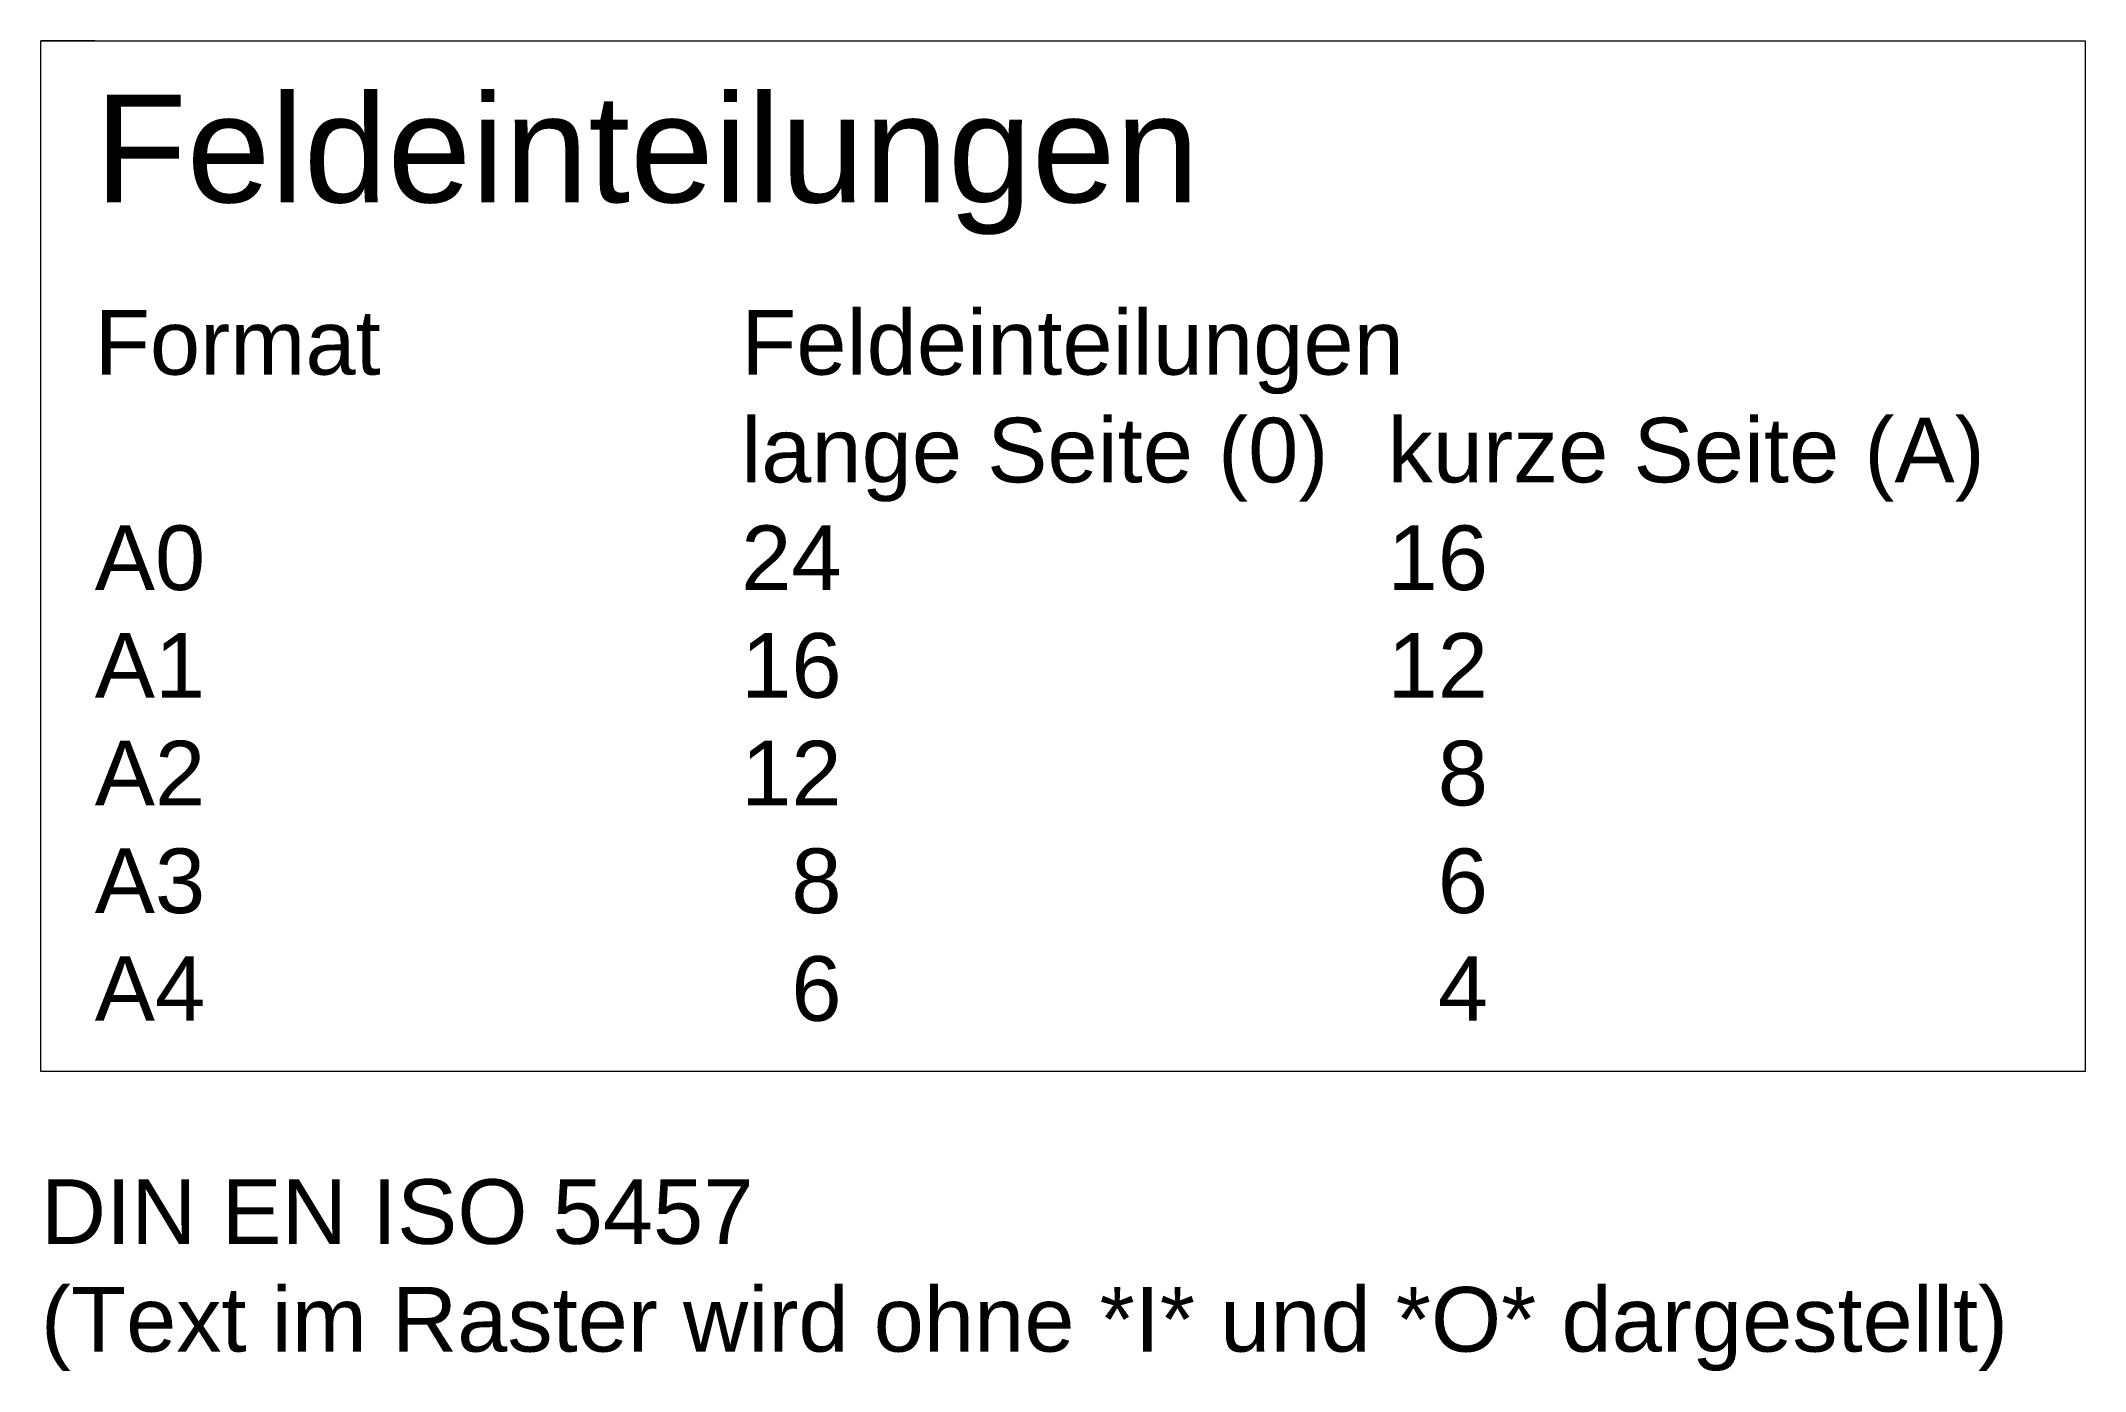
# Model space of a CAD drawing. Header units: millimetres. Extents: x 633 to 4785, y -1154 to 2521.
# Drawn here: x 632.6 to 822.4, y 2311.8 to 2435.3 of the extents above; entities that cross this region are included whole.
import ezdxf

# ---------------------------------------------------------------- set-up
doc = ezdxf.new("R2010")
doc.units = ezdxf.units.MM
doc.header["$LTSCALE"] = 5
doc.layers.add('_Legende', color=7, linetype='Continuous', lineweight=5, true_color=0x000000)
doc.styles.add('textstyle1100', font='')
doc.styles.add('textstyle1101', font='')
doc.styles.add('textstyle1102', font='')
doc.styles.add('textstyle1103', font='')
doc.styles.add('textstyle1104', font='')
doc.styles.add('textstyle1105', font='')
doc.styles.add('textstyle1106', font='')
doc.styles.add('textstyle1107', font='')
doc.styles.add('textstyle1108', font='')
doc.styles.add('textstyle1109', font='')
doc.styles.add('textstyle1110', font='')
doc.styles.add('textstyle1111', font='')
doc.styles.add('textstyle1112', font='')
doc.styles.add('textstyle1113', font='')
doc.styles.add('textstyle1114', font='')
doc.styles.add('textstyle1115', font='')
doc.styles.add('textstyle1116', font='')
doc.styles.add('textstyle1117', font='')
doc.styles.add('textstyle1118', font='')
doc.styles.add('textstyle1119', font='')
doc.styles.add('textstyle1120', font='')
doc.styles.add('textstyle1676', font='')
doc.styles.get('textstyle1100').set_extended_font_data('Arial')
doc.styles.get('textstyle1101').set_extended_font_data('Arial')
doc.styles.get('textstyle1102').set_extended_font_data('Arial')
doc.styles.get('textstyle1103').set_extended_font_data('Arial')
doc.styles.get('textstyle1104').set_extended_font_data('Arial')
doc.styles.get('textstyle1105').set_extended_font_data('Arial')
doc.styles.get('textstyle1106').set_extended_font_data('Arial')
doc.styles.get('textstyle1107').set_extended_font_data('Arial')
doc.styles.get('textstyle1108').set_extended_font_data('Arial')
doc.styles.get('textstyle1109').set_extended_font_data('Arial')
doc.styles.get('textstyle1110').set_extended_font_data('Arial')
doc.styles.get('textstyle1111').set_extended_font_data('Arial')
doc.styles.get('textstyle1112').set_extended_font_data('Arial')
doc.styles.get('textstyle1113').set_extended_font_data('Arial')
doc.styles.get('textstyle1114').set_extended_font_data('Arial')
doc.styles.get('textstyle1115').set_extended_font_data('Arial')
doc.styles.get('textstyle1116').set_extended_font_data('Arial')
doc.styles.get('textstyle1117').set_extended_font_data('Arial')
doc.styles.get('textstyle1118').set_extended_font_data('Arial')
doc.styles.get('textstyle1119').set_extended_font_data('Arial')
doc.styles.get('textstyle1120').set_extended_font_data('Arial')
doc.styles.get('textstyle1676').set_extended_font_data('Arial')

msp = doc.modelspace()

# ---------------------------------------------------------------- texts
at = {"layer": '_Legende', "attachment_point": 1}
for s, insert, char_height, style in [('Feldeinteilungen', (637.64, 2430.29), 10, 'textstyle1100'), ('Format', (637.64, 2410.29), 6, 'textstyle1101'), ('Feldeinteilungen', (697.64, 2410.29), 6, 'textstyle1103'), ('lange Seite (0)', (697.64, 2400.29), 6, 'textstyle1109'), ('kurze Seite (A)', (757.64, 2400.29), 6, 'textstyle1110'), ('A1', (637.64, 2380.29), 6, 'textstyle1104'), ('16', (697.64, 2380.29), 6, 'textstyle1113'), ('12', (757.64, 2380.29), 6, 'textstyle1114'), ('A2', (637.64, 2370.29), 6, 'textstyle1105'), ('12', (697.64, 2370.29), 6, 'textstyle1115'), ('  8', (757.64, 2370.29), 6, 'textstyle1116'), ('A3', (637.64, 2360.29), 6, 'textstyle1106'), ('  8', (697.64, 2360.29), 6, 'textstyle1117'), ('  6', (757.64, 2360.29), 6, 'textstyle1118'), ('A4', (637.64, 2350.29), 6, 'textstyle1107'), ('  6', (697.64, 2350.29), 6, 'textstyle1119'), ('  4', (757.64, 2350.29), 6, 'textstyle1120'), ('DIN EN ISO 5457', (632.64, 2329.57), 6, 'textstyle1108')]:
    msp.add_mtext(s, dxfattribs=dict(at, insert=insert, char_height=char_height, style=style))
at = {"layer": '_Legende', "color": 1, "true_color": 0xff0000, "char_height": 6, "attachment_point": 1}
for s, insert, style in [('A0', (637.64, 2390.29), 'textstyle1102'), ('24', (697.64, 2390.29), 'textstyle1111'), ('16', (757.64, 2390.29), 'textstyle1112'), ('(Text im Raster wird ohne *I* und *O* dargestellt)', (632.64, 2319.57), 'textstyle1676')]:
    msp.add_mtext(s, dxfattribs=dict(at, insert=insert, style=style))

# ---------------------------------------------------------------- linework, layer by layer
at = {"layer": '_Legende'}
for p, q in [((637.64, 2435.29), (632.64, 2435.29)), ((632.64, 2435.29), (822.38, 2435.29)), ((632.64, 2339.57), (632.64, 2435.29)), ((822.38, 2435.29), (822.38, 2339.57)), ((822.38, 2339.57), (632.64, 2339.57))]:
    msp.add_line(p, q, dxfattribs=at)

msp.set_redraw_order([(e.dxf.handle, doc.entitydb.next_handle()) for e in msp.query("TEXT MTEXT ATTDEF DIMENSION ARC_DIMENSION")])  # texts and dimensions are drawn at this point

doc.saveas('drawing.dxf')
